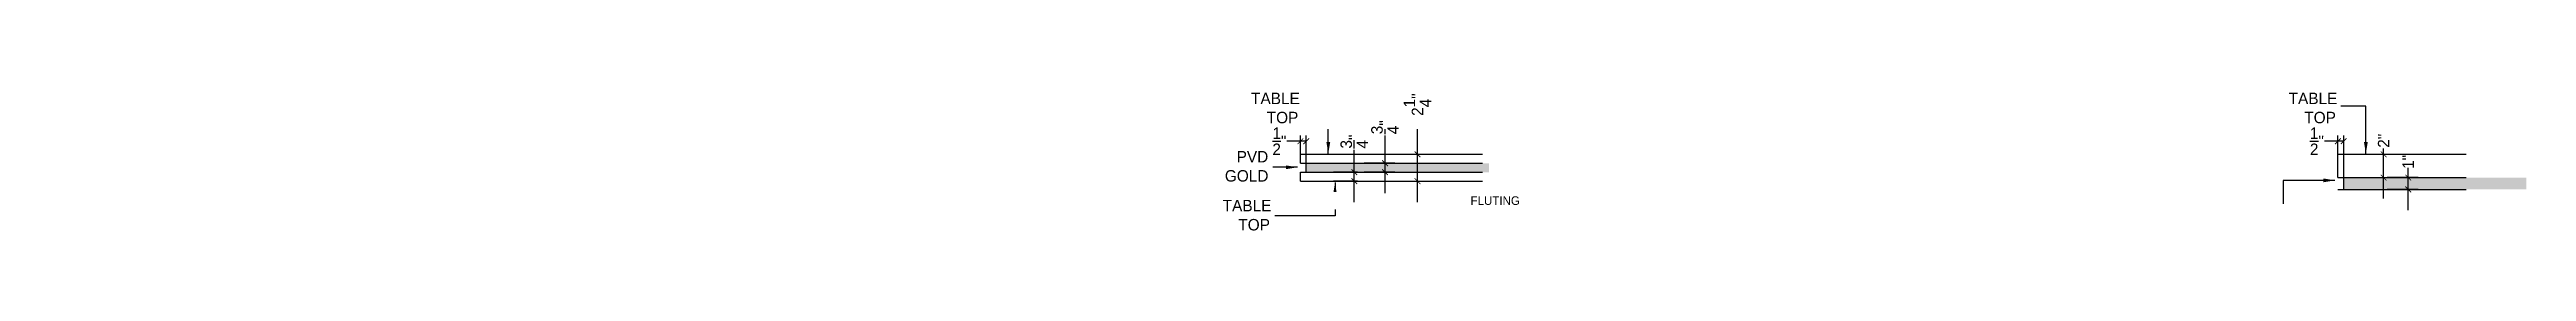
# Model space of a CAD drawing. Header units: inches. Extents: x -137722 to 81594, y -22256 to -1207.
# Drawn here: x -71498.6 to -71283.3, y -8450.9 to -8437.7 of the extents above; entities that cross this region are included whole.
import ezdxf

# ---------------------------------------------------------------- set-up
doc = ezdxf.new("R2010")
doc.units = ezdxf.units.IN
doc.header["$LTSCALE"] = 0.05
doc.header["$MEASUREMENT"] = 0
doc.header["$PDMODE"] = 3
doc.header["$PDSIZE"] = -4
doc.linetypes.add('DASHED2', pattern=[0.375, 0.25, -0.125])
doc.layers.get('Defpoints').update_dxf_attribs({"linetype": 'DASHED2'})
doc.layers.add('Civil Dimension - Text', color=7, linetype='Continuous')
doc.layers.add('text', color=176, linetype='Continuous')
doc.styles.add('4MMOF3-8', font='ARIALN.TTF', dxfattribs={"height": 5.12})
doc.styles.add('9-128OF1-4', font='stylu.ttf')
doc.styles.get("Standard").update_dxf_attribs({"font": 'stylu.ttf', "height": 6})
doc.dimstyles.new('Annotative', dxfattribs={"dimtxt": 6, "dimasz": 0.18, "dimexe": 0.18, "dimexo": 0.0625, "dimgap": 0.09, "dimtad": 0, "dimtih": 1, "dimtoh": 1, "dimdec": 3, "dimzin": 0, "dimdsep": 46, "dimlunit": 4, "dimtxsty": 'Standard', "dimcen": 0.09, "dimadec": 0, "dimazin": 0, "dimtfac": 1, "dimtdec": 3, "dimtofl": 0, "dimtmove": 0, "dimatfit": 3, "dimfxl": 1, "dimtolj": 1, "dimtzin": 0, "dimarcsym": 0})
doc.dimstyles.new('DIM 1-4', dxfattribs={"dimtxt": 3.0792, "dimasz": 1.82, "dimexe": 1.82, "dimexo": 0, "dimgap": 0.09, "dimtad": 0, "dimzin": 0, "dimdsep": 46, "dimlunit": 4, "dimtxsty": '9-128OF1-4', "dimblk": 'ARCHTICK', "dimcen": 1.8125, "dimdle": 1.82, "dimclrd": 8, "dimclre": 8, "dimadec": 0, "dimazin": 0, "dimtfac": 1, "dimtofl": 0, "dimtmove": 0, "dimatfit": 3, "dimldrblk": 'OPEN90', "dimfxl": 1, "dimtolj": 1, "dimtzin": 0, "dimlwd": -1, "dimarcsym": 0})

msp = doc.modelspace()

# ---------------------------------------------------------------- blocks, each defined once
blk = doc.blocks.new('_ArchTick')
at = {"color": 0, "const_width": 0.15}
blk.add_lwpolyline([(-0.5, -0.5), (0.5, 0.5)], dxfattribs=at)
blk = doc.blocks.new('*D80')
at = {"layer": 'Civil Dimension - Text', "color": 8, "ltscale": 50, "transparency": 16777216}
for p, q in [((-71379.72, -8443.78), (-71379.72, -8440.58)), ((-71379.72, -8447.94), (-71379.72, -8443.78))]:
    blk.add_line(p, q, dxfattribs=at)
at = {"layer": 'Civil Dimension - Text', "color": 8, "lineweight": -2, "ltscale": 50, "transparency": 16777216}
for p, q in [((-71379.98, -8443.78), (-71377.9, -8443.78)), ((-71379.98, -8446.12), (-71377.9, -8446.12))]:
    blk.add_line(p, q, dxfattribs=at)
at = {"layer": 'Defpoints', "color": 0, "ltscale": 50, "transparency": 16777216}
for p in [(-71379.98, -8443.78), (-71379.72, -8443.78), (-71379.98, -8446.12)]:
    blk.add_point(p, dxfattribs=at)
at = {"layer": 'Civil Dimension - Text', "color": 8, "ltscale": 50, "transparency": 16777216, "xscale": 0.5, "yscale": 0.5, "zscale": 0.5}
for p, rotation in [((-71379.72, -8443.78), 90), ((-71379.72, -8446.12), 270)]:
    blk.add_blockref('_ArchTick', p, dxfattribs=dict(at, rotation=rotation))
at = {"layer": 'Civil Dimension - Text', "ltscale": 50, "transparency": 16777216, "insert": (-71379.72, -8439.45), "char_height": 1, "attachment_point": 5, "rotation": 90, "style": '9-128OF1-4'}
blk.add_mtext('\\A1;2{\\H1x;\\S1/4;}"', dxfattribs=at)
blk = doc.blocks.new('_Open90')
at = {"color": 0, "linetype": 'ByBlock', "lineweight": -2}
for p, q in [((0, 0), (-1, 0)), ((-0.5, 0.5), (0, 0)), ((0, 0), (-0.5, -0.5))]:
    blk.add_line(p, q, dxfattribs=at)
blk = doc.blocks.new('*D81')
at = {"layer": 'Civil Dimension - Text', "color": 8, "ltscale": 50, "transparency": 16777216}
for p, q in [((-71385.21, -8445.34), (-71385.21, -8443.38)), ((-71385.21, -8447.94), (-71385.21, -8445.34))]:
    blk.add_line(p, q, dxfattribs=at)
at = {"layer": 'Civil Dimension - Text', "color": 8, "lineweight": -2, "ltscale": 50, "transparency": 16777216}
for p, q in [((-71384.92, -8445.34), (-71387.03, -8445.34)), ((-71384.92, -8446.12), (-71387.03, -8446.12))]:
    blk.add_line(p, q, dxfattribs=at)
at = {"layer": 'Defpoints', "color": 0, "ltscale": 50, "transparency": 16777216}
for p in [(-71385.21, -8445.34), (-71384.92, -8445.34), (-71384.92, -8446.12)]:
    blk.add_point(p, dxfattribs=at)
at = {"layer": 'Civil Dimension - Text', "color": 8, "ltscale": 50, "transparency": 16777216, "xscale": 0.5, "yscale": 0.5, "zscale": 0.5}
for p, rotation in [((-71385.21, -8445.34), 90), ((-71385.21, -8446.12), 270)]:
    blk.add_blockref('_ArchTick', p, dxfattribs=dict(at, rotation=rotation))
at = {"layer": 'Civil Dimension - Text', "ltscale": 50, "transparency": 16777216, "insert": (-71385.21, -8442.67), "char_height": 1, "attachment_point": 5, "rotation": 90, "style": '9-128OF1-4'}
blk.add_mtext('\\A1;{\\H1x;\\S3/4;}"', dxfattribs=at)
blk = doc.blocks.new('*D82')
at = {"layer": 'Civil Dimension - Text', "color": 8, "ltscale": 50, "transparency": 16777216}
for p, q in [((-71382.54, -8444.56), (-71382.54, -8442.13)), ((-71382.54, -8447.16), (-71382.54, -8444.56))]:
    blk.add_line(p, q, dxfattribs=at)
at = {"layer": 'Civil Dimension - Text', "color": 8, "lineweight": -2, "ltscale": 50, "transparency": 16777216}
for p, q in [((-71381.68, -8444.56), (-71384.36, -8444.56)), ((-71381.68, -8445.34), (-71384.36, -8445.34))]:
    blk.add_line(p, q, dxfattribs=at)
at = {"layer": 'Defpoints', "color": 0, "ltscale": 50, "transparency": 16777216}
for p in [(-71382.54, -8444.56), (-71381.68, -8444.56), (-71381.68, -8445.34)]:
    blk.add_point(p, dxfattribs=at)
at = {"layer": 'Civil Dimension - Text', "color": 8, "ltscale": 50, "transparency": 16777216, "xscale": 0.5, "yscale": 0.5, "zscale": 0.5}
for p, rotation in [((-71382.54, -8444.56), 90), ((-71382.54, -8445.34), 270)]:
    blk.add_blockref('_ArchTick', p, dxfattribs=dict(at, rotation=rotation))
at = {"layer": 'Civil Dimension - Text', "ltscale": 50, "transparency": 16777216, "insert": (-71382.54, -8441.42), "char_height": 1, "attachment_point": 5, "rotation": 90, "style": '9-128OF1-4'}
blk.add_mtext('\\A1;{\\H1x;\\S3/4;}"', dxfattribs=at)
blk = doc.blocks.new('*D83')
at = {"layer": 'Civil Dimension - Text', "color": 8, "lineweight": -2, "ltscale": 50, "transparency": 16777216}
for p, q in [((-71297.4, -8443.78), (-71293.93, -8443.78)), ((-71298.05, -8445.81), (-71293.93, -8445.81))]:
    blk.add_line(p, q, dxfattribs=at)
at = {"layer": 'Civil Dimension - Text', "color": 8, "ltscale": 50, "transparency": 16777216}
for p, q in [((-71295.75, -8443.78), (-71295.75, -8443.28)), ((-71295.75, -8447.63), (-71295.75, -8443.78))]:
    blk.add_line(p, q, dxfattribs=at)
at = {"layer": 'Defpoints', "color": 0, "ltscale": 50, "transparency": 16777216}
for p in [(-71297.4, -8443.78), (-71295.75, -8443.78), (-71298.05, -8445.81)]:
    blk.add_point(p, dxfattribs=at)
at = {"layer": 'Civil Dimension - Text', "color": 8, "ltscale": 50, "transparency": 16777216, "xscale": 0.5, "yscale": 0.5, "zscale": 0.5}
for p, rotation in [((-71295.75, -8443.78), 90), ((-71295.75, -8445.81), 270)]:
    blk.add_blockref('_ArchTick', p, dxfattribs=dict(at, rotation=rotation))
at = {"layer": 'Civil Dimension - Text', "ltscale": 50, "transparency": 16777216, "insert": (-71295.75, -8442.6), "char_height": 1, "attachment_point": 5, "rotation": 90, "style": '9-128OF1-4'}
blk.add_mtext('\\A1;2"', dxfattribs=at)
blk = doc.blocks.new('*D84')
at = {"layer": 'Civil Dimension - Text', "color": 8, "ltscale": 50, "transparency": 16777216}
for p, q in [((-71293.61, -8445.81), (-71293.61, -8444.97)), ((-71293.61, -8448.66), (-71293.61, -8445.81))]:
    blk.add_line(p, q, dxfattribs=at)
at = {"layer": 'Civil Dimension - Text', "color": 8, "lineweight": -2, "ltscale": 50, "transparency": 16777216}
for p, q in [((-71292.76, -8445.81), (-71295.43, -8445.81)), ((-71292.76, -8446.84), (-71295.43, -8446.84))]:
    blk.add_line(p, q, dxfattribs=at)
at = {"layer": 'Defpoints', "color": 0, "ltscale": 50, "transparency": 16777216}
for p in [(-71293.61, -8445.81), (-71292.76, -8445.81), (-71292.76, -8446.84)]:
    blk.add_point(p, dxfattribs=at)
at = {"layer": 'Civil Dimension - Text', "color": 8, "ltscale": 50, "transparency": 16777216, "xscale": 0.5, "yscale": 0.5, "zscale": 0.5}
for p, rotation in [((-71293.61, -8445.81), 90), ((-71293.61, -8446.84), 270)]:
    blk.add_blockref('_ArchTick', p, dxfattribs=dict(at, rotation=rotation))
at = {"layer": 'Civil Dimension - Text', "ltscale": 50, "transparency": 16777216, "insert": (-71293.61, -8444.44), "char_height": 1, "attachment_point": 5, "rotation": 90, "style": '9-128OF1-4'}
blk.add_mtext('\\A1;1"', dxfattribs=at)
blk = doc.blocks.new('*D85')
at = {"layer": 'Civil Dimension - Text', "color": 8, "ltscale": 50, "transparency": 16777216}
for p, q in [((-71389.89, -8442.64), (-71391.08, -8442.64)), ((-71389.39, -8442.64), (-71390.39, -8442.64))]:
    blk.add_line(p, q, dxfattribs=at)
at = {"layer": 'Civil Dimension - Text', "color": 8, "lineweight": -2, "ltscale": 50, "transparency": 16777216}
for p, q in [((-71389.89, -8444.56), (-71389.89, -8442.14)), ((-71389.39, -8444.56), (-71389.39, -8442.14))]:
    blk.add_line(p, q, dxfattribs=at)
at = {"layer": 'Defpoints', "color": 0, "ltscale": 50, "transparency": 16777216}
for p in [(-71389.39, -8442.64), (-71389.89, -8444.56), (-71389.39, -8444.56)]:
    blk.add_point(p, dxfattribs=at)
at = {"layer": 'Civil Dimension - Text', "color": 8, "ltscale": 50, "transparency": 16777216, "xscale": 0.5, "yscale": 0.5, "zscale": 0.5, "rotation": 180}
blk.add_blockref('_ArchTick', (-71389.89, -8442.64), dxfattribs=at)
at = {"layer": 'Civil Dimension - Text', "color": 8, "ltscale": 50, "transparency": 16777216, "xscale": 0.5, "yscale": 0.5, "zscale": 0.5}
blk.add_blockref('_ArchTick', (-71389.39, -8442.64), dxfattribs=at)
at = {"layer": 'Civil Dimension - Text', "ltscale": 50, "transparency": 16777216, "insert": (-71391.72, -8442.64), "char_height": 1, "attachment_point": 5, "style": '9-128OF1-4'}
blk.add_mtext('\\A1;{\\H1x;\\S1/2;}"', dxfattribs=at)
blk = doc.blocks.new('*D86')
at = {"layer": 'Civil Dimension - Text', "color": 8, "ltscale": 50, "transparency": 16777216}
for p, q in [((-71299.72, -8442.64), (-71300.9, -8442.64)), ((-71299.22, -8442.64), (-71300.22, -8442.64))]:
    blk.add_line(p, q, dxfattribs=at)
at = {"layer": 'Civil Dimension - Text', "color": 8, "lineweight": -2, "ltscale": 50, "transparency": 16777216}
for p, q in [((-71299.72, -8444.56), (-71299.72, -8442.14)), ((-71299.22, -8445.81), (-71299.22, -8442.14))]:
    blk.add_line(p, q, dxfattribs=at)
at = {"layer": 'Defpoints', "color": 0, "ltscale": 50, "transparency": 16777216}
for p in [(-71299.22, -8442.64), (-71299.72, -8444.56), (-71299.22, -8445.81)]:
    blk.add_point(p, dxfattribs=at)
at = {"layer": 'Civil Dimension - Text', "color": 8, "ltscale": 50, "transparency": 16777216, "xscale": 0.5, "yscale": 0.5, "zscale": 0.5, "rotation": 180}
blk.add_blockref('_ArchTick', (-71299.72, -8442.64), dxfattribs=at)
at = {"layer": 'Civil Dimension - Text', "color": 8, "ltscale": 50, "transparency": 16777216, "xscale": 0.5, "yscale": 0.5, "zscale": 0.5}
blk.add_blockref('_ArchTick', (-71299.22, -8442.64), dxfattribs=at)
at = {"layer": 'Civil Dimension - Text', "ltscale": 50, "transparency": 16777216, "insert": (-71301.55, -8442.64), "char_height": 1, "attachment_point": 5, "style": '9-128OF1-4'}
blk.add_mtext('\\A1;{\\H1x;\\S1/2;}"', dxfattribs=at)

# ---------------------------------------------------------------- dimensions: what is measured, and where the dimension line sits
at = {"layer": 'Civil Dimension - Text', "ltscale": 50}
for base, p1, p2, picture, middle in [((-71295.7535, -8443.7792), (-71298.0496, -8445.8092), (-71297.398, -8443.7792), '*D83', (-71295.7535, -8442.5984)), ((-71293.6134, -8445.8092), (-71292.7575, -8446.8392), (-71292.7575, -8445.8092), '*D84', (-71293.6134, -8444.4403))]:
    dim = msp.add_linear_dim(base=base, p1=p1, p2=p2, angle=90, dimstyle='DIM 1-4', override={"dimtxt": 1, "dimasz": 0.5, "dimclrt": 256, "dimfxl": 0, "dimarcsym": 1}, dxfattribs=at)
    dim.commit()
    dim.dimension.update_dxf_attribs({"geometry": picture, "text_midpoint": middle, "dimtype": 160})

# ---------------------------------------------------------------- hatches: boundary and pattern name
at = {"layer": 'Civil Dimension - Text', "ltscale": 50, "true_color": 0xf8f6b0}
h = msp.add_hatch(color=51, dxfattribs=at)
h.dxf.hatch_style = 1
h.paths.add_polyline_path([(-71373.5106, -8444.5592), (-71389.3908, -8444.5592), (-71389.3908, -8445.3392), (-71373.5106, -8445.3392)])
h = msp.add_hatch(color=51, dxfattribs=at)
h.dxf.hatch_style = 1
h.paths.add_polyline_path([(-71283.3352, -8445.8092), (-71299.2155, -8445.8092), (-71299.2155, -8446.8392), (-71283.3352, -8446.8392)])

# ---------------------------------------------------------------- linework, layer by layer
at = {"layer": 'Civil Dimension - Text', "ltscale": 50}
for p, q in [((-71389.8908, -8443.7792), (-71374.0645, -8443.7792)), ((-71389.8908, -8444.5592), (-71389.8908, -8443.7792)), ((-71389.8908, -8444.5592), (-71374.0645, -8444.5592)), ((-71389.3908, -8445.3392), (-71389.3908, -8444.5592)), ((-71299.7155, -8445.8092), (-71299.7155, -8443.7792)), ((-71299.7155, -8443.7792), (-71288.565, -8443.7792)), ((-71389.8908, -8446.1192), (-71389.8908, -8445.3392)), ((-71389.8908, -8445.3392), (-71374.0645, -8445.3392)), ((-71389.8908, -8446.1192), (-71374.0645, -8446.1192)), ((-71304.466, -8446.0524), (-71304.466, -8448.0937)), ((-71299.7155, -8445.8092), (-71288.565, -8445.8092)), ((-71299.7155, -8446.8392), (-71288.565, -8446.8392)), ((-71299.2155, -8446.8392), (-71299.2155, -8445.8092))]:
    msp.add_line(p, q, dxfattribs=at)

msp.set_redraw_order([(e.dxf.handle, doc.entitydb.next_handle()) for e in msp.query("TEXT MTEXT ATTDEF DIMENSION ARC_DIMENSION")])  # texts and dimensions are drawn at this point

# ---------------------------------------------------------------- leaders
for points in [[(-71387.4686, -8443.7164), (-71387.4686, -8439.5949), (-71393.0915, -8439.5949)], [(-71297.2933, -8443.7164), (-71297.2933, -8439.5949), (-71302.9162, -8439.5949)], [(-71390.1578, -8444.9106), (-71394.6414, -8444.9106)], [(-71299.9825, -8446.0524), (-71304.466, -8446.0524)], [(-71379.4025, -8448.4031), (-71372.895, -8448.4031)]]:
    msp.add_leader(points, dimstyle='Annotative', override={"dimscale": 0, "dimasz": 1}, dxfattribs=at)

# ---------------------------------------------------------------- next in the draw order: texts
at = {"layer": 'text', "ltscale": 10, "char_height": 1, "attachment_point": 4, "style": '4MMOF3-8', "bg_fill": 2}
for s, insert in [('\\pi101.27121;{\\fStylus BT|b0|i0|c0|p34;TABLE \\P\\pi102.62992;TOP}', (-71495.4506, -8439.7475)), ('\\pi102.67019;{\\fStylus BT|b0|i0|c0|p34;PVD \\P\\pi101.64749;GOLD}', (-71498.1073, -8444.8304))]:
    msp.add_mtext_dynamic_manual_height_columns(s, width=105.298298, gutter_width=15.396, heights=[0], dxfattribs=dict(at, insert=insert))

# ---------------------------------------------------------------- next in the draw order: leaders
at = {"layer": 'Civil Dimension - Text', "ltscale": 50}
msp.add_leader([(-71386.8834, -8446.2516), (-71386.8834, -8449.1393), (-71392.7613, -8449.1393)], dimstyle='Annotative', override={"dimscale": 0, "dimasz": 1}, dxfattribs=at)

# ---------------------------------------------------------------- next in the draw order: texts
at = {"layer": 'text', "ltscale": 10, "insert": (-71497.9183, -8449.0918), "char_height": 1, "attachment_point": 4, "style": '4MMOF3-8', "bg_fill": 2}
msp.add_mtext_dynamic_manual_height_columns('\\pi101.27121;{\\fStylus BT|b0|i0|c0|p34;TABLE \\P\\pi102.62992;TOP}', width=105.298298, gutter_width=15.396, heights=[0], dxfattribs=at)

# ---------------------------------------------------------------- next in the draw order: texts
at = {"layer": 'text', "ltscale": 10, "insert": (-71476.4112, -8447.8225), "char_height": 0.75, "attachment_point": 4, "style": '4MMOF3-8', "bg_fill": 2}
msp.add_mtext_dynamic_manual_height_columns('\\pi101.30287;{\\fStylus BT|b0|i0|c0|p34;FLUTING}', width=105.298298, gutter_width=15.396, heights=[0], dxfattribs=at)

# ---------------------------------------------------------------- next in the draw order: dimensions: what is measured, and where the dimension line sits
at = {"layer": 'Civil Dimension - Text', "ltscale": 50}
for base, p1, p2, picture, middle in [((-71379.723, -8443.7792), (-71379.9806, -8446.1192), (-71379.9806, -8443.7792), '*D80', (-71379.723, -8439.4473)), ((-71382.5387, -8444.5592), (-71381.6828, -8445.3392), (-71381.6828, -8444.5592), '*D82', (-71382.5387, -8441.4222)), ((-71385.2083, -8445.3392), (-71384.9196, -8446.1192), (-71384.9196, -8445.3392), '*D81', (-71385.2083, -8442.6683))]:
    dim = msp.add_linear_dim(base=base, p1=p1, p2=p2, angle=90, dimstyle='DIM 1-4', override={"dimtxt": 1, "dimasz": 0.5, "dimclrt": 256, "dimfxl": 0, "dimarcsym": 1}, dxfattribs=at)
    dim.commit()
    dim.dimension.update_dxf_attribs({"geometry": picture, "text_midpoint": middle, "dimtype": 160})

# ---------------------------------------------------------------- next in the draw order: texts
at = {"layer": 'text', "ltscale": 10, "insert": (-71405.2752, -8439.7475), "char_height": 1, "attachment_point": 4, "style": '4MMOF3-8', "bg_fill": 2}
msp.add_mtext_dynamic_manual_height_columns('\\pi101.27121;{\\fStylus BT|b0|i0|c0|p34;TABLE \\P\\pi102.62992;TOP}', width=105.298298, gutter_width=15.396, heights=[0], dxfattribs=at)

# ---------------------------------------------------------------- next in the draw order: dimensions: what is measured, and where the dimension line sits
at = {"layer": 'Civil Dimension - Text', "ltscale": 50}
for base, p1, p2, picture, middle in [((-71389.3908, -8442.6369), (-71389.8908, -8444.5592), (-71389.3908, -8444.5592), '*D85', (-71391.7233, -8442.6369)), ((-71299.2155, -8442.6369), (-71299.7155, -8444.5592), (-71299.2155, -8445.8092), '*D86', (-71301.5479, -8442.6369))]:
    dim = msp.add_linear_dim(base=base, p1=p1, p2=p2, dimstyle='DIM 1-4', override={"dimtxt": 1, "dimasz": 0.5, "dimexe": 0.5, "dimdle": 0.5, "dimclrt": 256, "dimfxl": 0, "dimarcsym": 1}, dxfattribs=at)
    dim.commit()
    dim.dimension.update_dxf_attribs({"geometry": picture, "text_midpoint": middle, "dimtype": 160})

doc.saveas('drawing.dxf')
